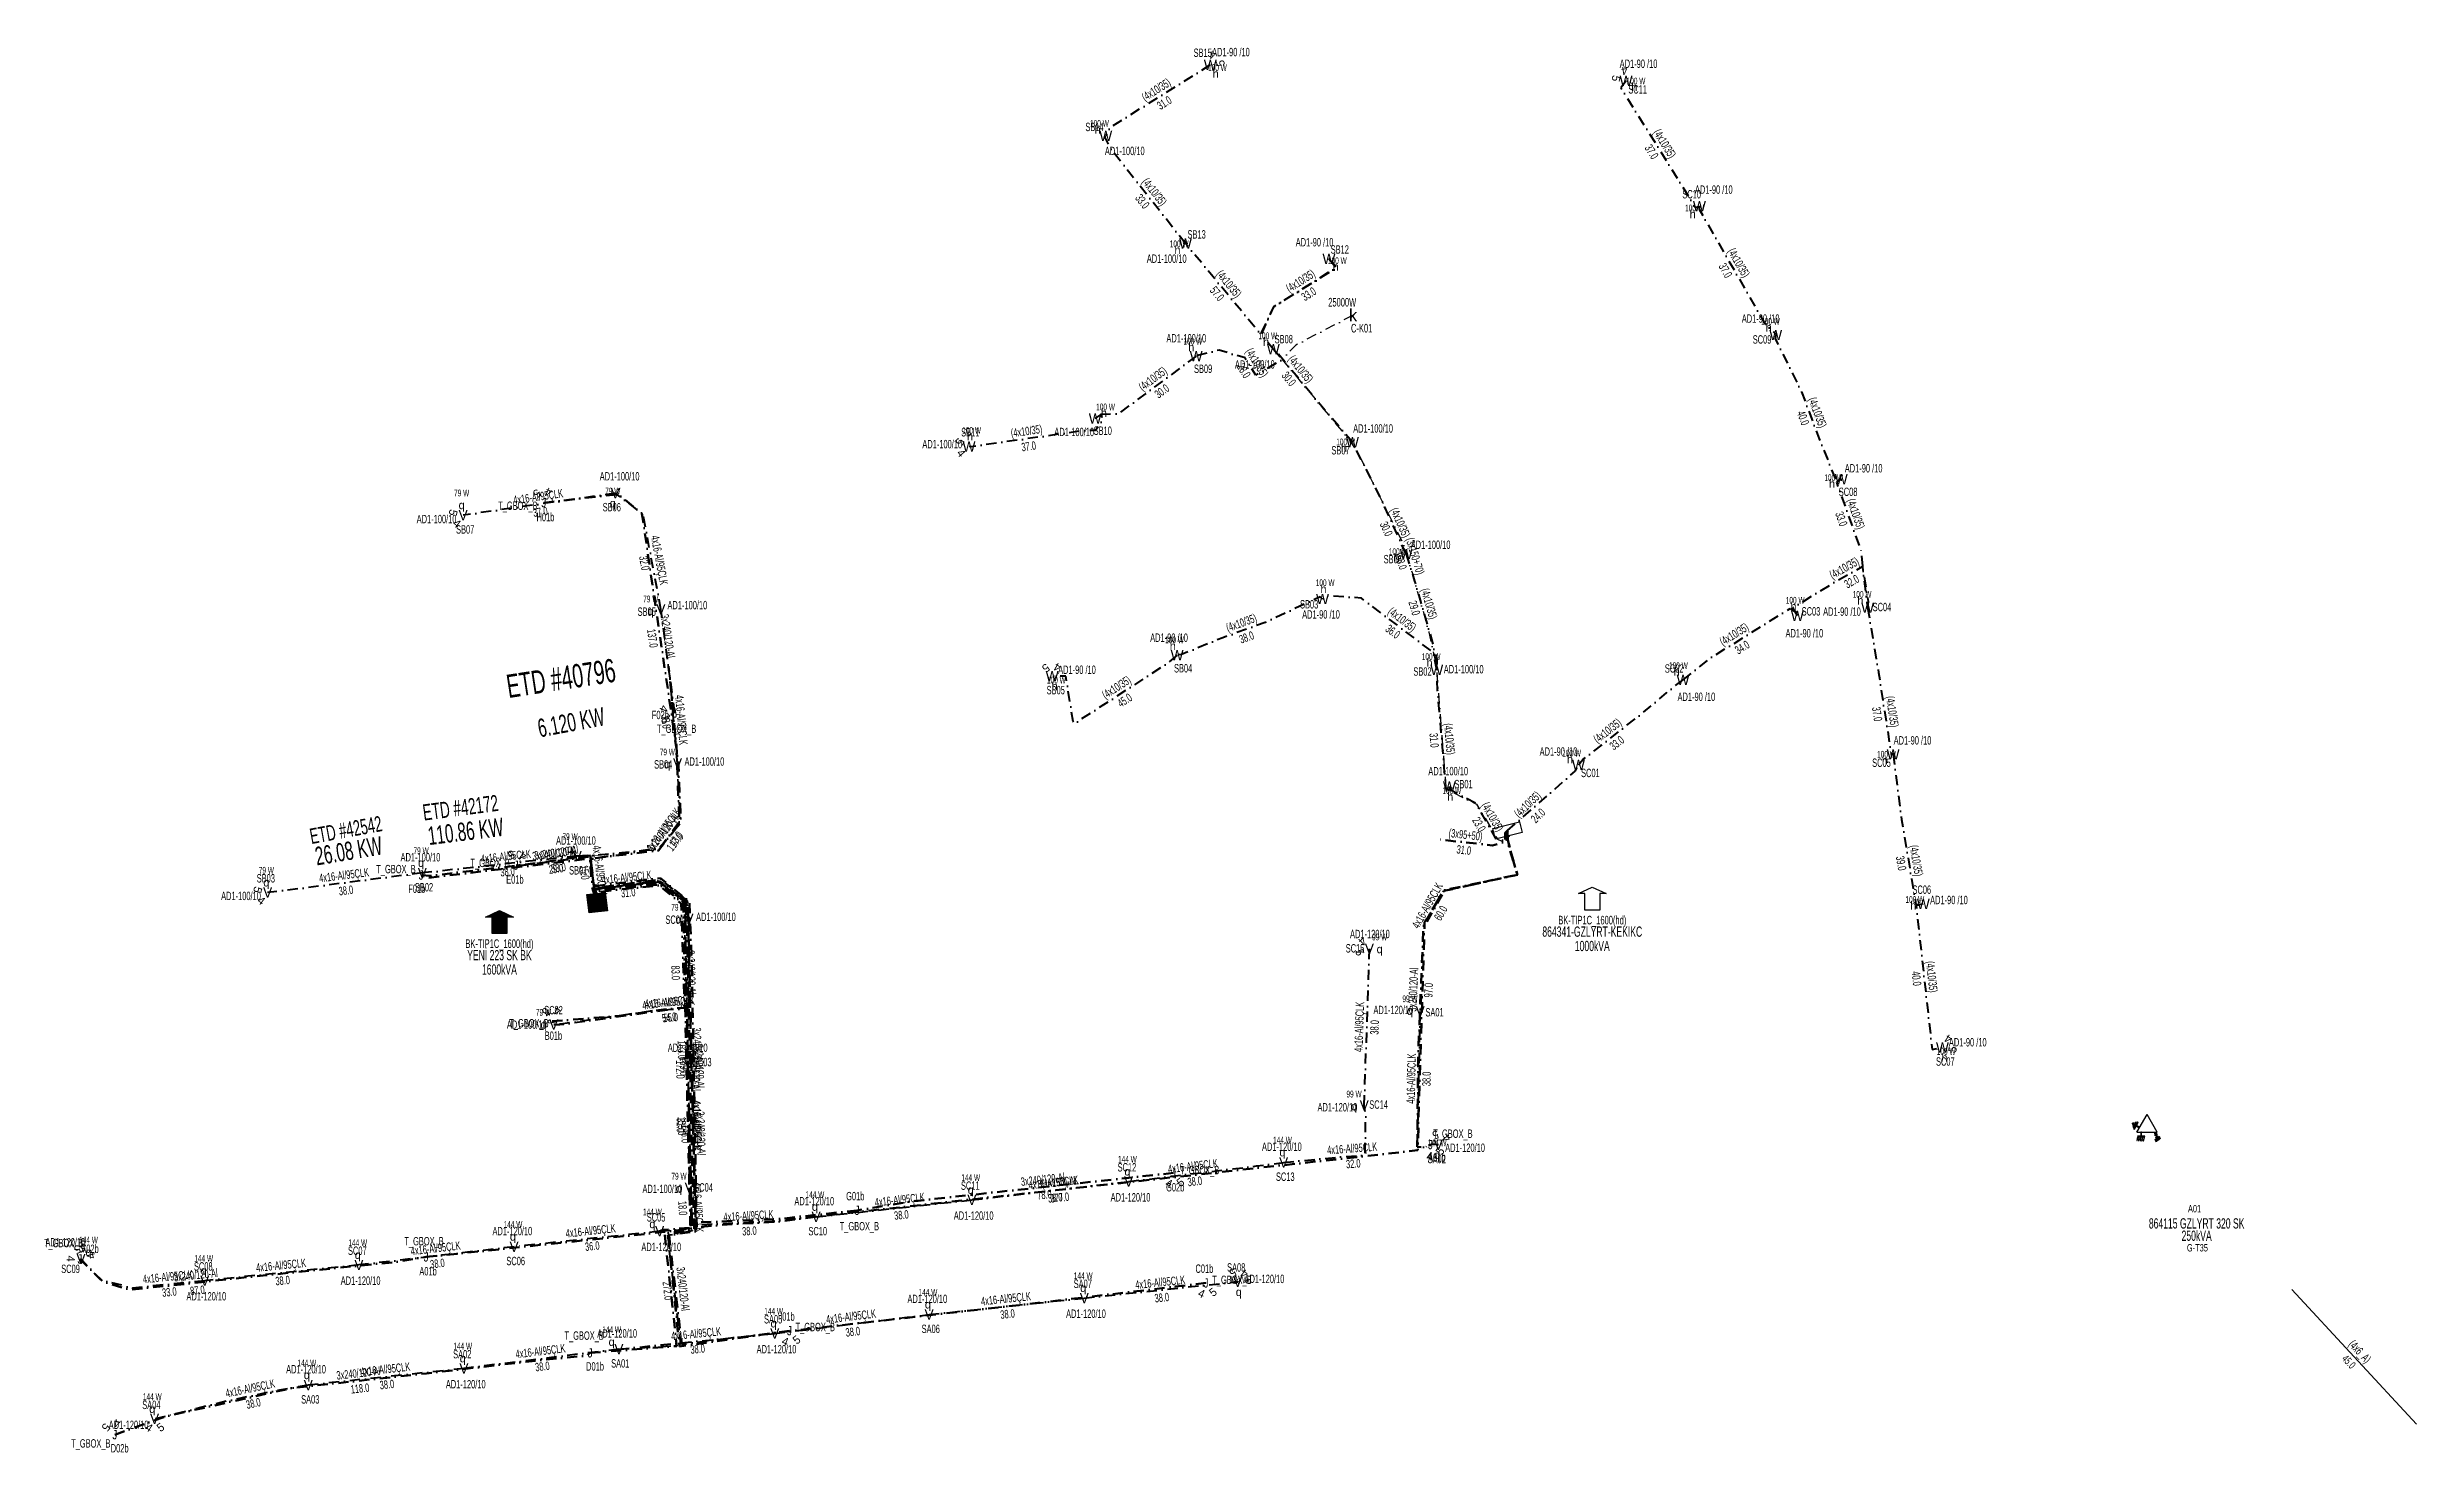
# Model space of a CAD drawing. Header units: millimetres. Extents: x 572025 to 573602, y 4087957 to 4089432.
# Drawn here: x 572557 to 573135, y 4088610 to 4088952 of the extents above; entities that cross this region are included whole.
import ezdxf
from ezdxf.enums import TextEntityAlignment as Align

# ---------------------------------------------------------------- set-up
doc = ezdxf.new("R2010")
doc.units = ezdxf.units.MM
doc.linetypes.add('DASHDOT', pattern=[5, 2.5, -1.25, 0, -1.25])
for name, color, linetype, lineweight in [('DIREK_AYD_MEVCUT', 190, 'Continuous', 25), ('DIREK_AYD_YENI', 152, 'Continuous', 25), ('DIREK_BOX_YENI', 5, 'Continuous', 25), ('HAT_ABONE_HAVAI_MEVCUT', 56, 'Continuous', 30), ('HAT_ABONE_YERALTI_MEVCUT', 56, 'DASHDOT', 30), ('HAT_AG_YERALTI_MEVCUT', 126, 'DASHDOT', 50), ('HAT_AYD_YERALTI_MEVCUT', 150, 'DASHDOT', 40), ('HAT_AYD_YERALTI_YENI', 4, 'DASHDOT', 40), ('HAT_BOX_YERALTI_YENI', 5, 'DASHDOT', 50), ('HAT_OG_YERALTI_YENI', 1, 'DASHDOT', 70), ('KOFRE_ABONE_MEVCUT', 6, 'Continuous', 25), ('KULLANICI', 1, 'Continuous', 25), ('TRAFO_MEVCUT', 5, 'Continuous', 30), ('TRAFO_TADILAT_BYSK', 5, 'Continuous', 30), ('TRAFO_YENI', 5, 'Continuous', 30)]:
    doc.layers.add(name, color=color, linetype=linetype, lineweight=lineweight)
doc.layers.add('LAMBA_GUCU', color=4, linetype='Continuous')
doc.styles.add('Direk', font='B_CAD')
doc.styles.get("Standard").update_dxf_attribs({"font": 'Arial'})

msp = doc.modelspace()

# ---------------------------------------------------------------- texts
at = {"layer": 'DIREK_AYD_MEVCUT', "linetype": 'ByBlock', "width": 0.53}
for s, p in [('SB15', (572838.641689, 4088951.002046)), ('AD1-90 /10', (572845.52091, 4088951.170228)), ('AD1-90 /10', (572944.877931, 4088948.329452)), ('SC11', (572944.656272, 4088942.079607)), ('SB14', (572812.27627, 4088932.940527)), ('AD1-100/10', (572819.643302, 4088927.094883)), ('SC10', (572957.822603, 4088916.547423)), ('AD1-90 /10', (572963.214351, 4088917.675048)), ('SB13', (572837.159139, 4088906.760463)), ('AD1-90 /10', (572865.908836, 4088904.853704)), ('SB12', (572872.056823, 4088903.085816)), ('AD1-100/10', (572829.864838, 4088900.854357)), ('AD1-90 /10', (572974.636946, 4088886.260877)), ('AD1-100/10', (572834.643746, 4088881.460827)), ('SB08', (572858.392412, 4088881.248323)), ('SC09', (572974.985506, 4088881.17068)), ('SB09', (572838.743404, 4088874.033828)), ('AD1-100/10', (572851.349419, 4088875.085099)), ('AD1-100/10', (572775.153612, 4088855.668991)), ('SB11', (572781.996172, 4088858.57214)), ('AD1-100/10', (572807.317102, 4088858.638191)), ('SB10', (572814.282792, 4088858.943794)), ('AD1-100/10', (572880.171971, 4088859.490495)), ('SB07', (572872.231366, 4088854.181742)), ('AD1-90 /10', (572999.742759, 4088849.799711)), ('SC08', (572995.95835, 4088844.056131)), ('SB06', (572884.961981, 4088827.659465)), ('AD1-100/10', (572894.188672, 4088831.163262)), ('SB03', (572864.582453, 4088816.666005)), ('SC03', (572986.907804, 4088814.944472)), ('AD1-90 /10', (572994.465476, 4088814.882741)), ('SC04', (573004.214581, 4088815.994676)), ('AD1-90 /10', (572867.480691, 4088814.190897)), ('AD1-90 /10', (572985.300216, 4088809.612379)), ('AD1-90 /10', (572830.437276, 4088808.528266)), ('AD1-90 /10', (572808.000892, 4088800.720886)), ('SB04', (572833.869561, 4088801.084615)), ('SB02', (572892.213273, 4088800.287053)), ('AD1-100/10', (572902.256587, 4088800.85176)), ('SC02', (572953.556704, 4088801.023604)), ('SB05', (572802.818908, 4088795.754931)), ('AD1-90 /10', (572958.978258, 4088794.133352)), ('AD1-90 /10', (572925.355424, 4088780.797022)), ('AD1-90 /10', (573011.651142, 4088783.513951)), ('AD1-100/10', (572898.482071, 4088776.016722)), ('SC01', (572933.146605, 4088775.582203)), ('SC05', (573004.088918, 4088778.067534)), ('SB01', (572902.223627, 4088772.853738)), ('SC06', (573013.919618, 4088747.145454)), ('AD1-90 /10', (573020.539179, 4088744.632674)), ('SC07', (573019.651021, 4088705.289332)), ('AD1-90 /10', (573025.119645, 4088709.983446))]:
    msp.add_text(s, height=2.05, dxfattribs=at).set_placement(p, align=Align.MIDDLE_CENTER)
at = {"layer": 'DIREK_AYD_MEVCUT', "linetype": 'ByBlock', "style": 'Direk'}
for p in [(572840.495, 4088948.033), (572941.827, 4088944.14), (572815.018, 4088930.765), (572959.721, 4088913.607), (572834.439, 4088904.558), (572869.415, 4088900.79), (572855.868, 4088878.824), (572978.312, 4088882.259), (572837.052, 4088877.098), (572812.441, 4088861.92), (572781.685, 4088855.086), (572875.141, 4088856.127), (572994.292, 4088847.134), (572888.234, 4088828.902), (572867.84, 4088817.946), (573000.718, 4088815.84), (572983.583, 4088813.851), (572832.404, 4088804.263), (572801.937, 4088799.142), (572895.69, 4088800.69), (572955.721, 4088798.273), (573006.929, 4088780.113), (572930.238, 4088777.529), (572898.769, 4088772.292), (573014.289, 4088743.665), (573018.948, 4088708.718)]:
    msp.add_text('W', height=2.5, dxfattribs=at).set_placement(p, align=Align.MIDDLE_CENTER)
at = {"layer": 'DIREK_AYD_MEVCUT', "color": 32, "style": 'Direk'}
for s, rotation, p in [('4', 166.972865, (572841.058531, 4088950.468659)), ('5', 99.472866, (572842.960909, 4088948.444451)), ('5', 256.436353, (572939.396725, 4088944.726313)), ('4', 188.936354, (572941.438657, 4088946.609654)), ('5', 242.399304, (572779.469505, 4088856.244267)), ('4', 309.899304, (572779.767068, 4088853.482399)), ('5', 217.094346, (572800.429177, 4088801.136109)), ('4', 149.594347, (572803.202297, 4088801.298159)), ('4', 146.587437, (573020.324659, 4088710.804818)), ('5', 439.087438, (573021.402793, 4088708.244723))]:
    msp.add_text(s, height=2, rotation=rotation, dxfattribs=at).set_placement(p, align=Align.MIDDLE_CENTER)
at = {"layer": 'DIREK_AYD_MEVCUT', "color": 40, "linetype": 'ByBlock', "style": 'Direk'}
for p in [(572841.818794, 4088945.912253), (572943.847909, 4088942.668291), (572813.059622, 4088932.318948), (572958.092288, 4088911.710346), (572832.496044, 4088902.984812), (572871.048143, 4088898.89716), (572976.621022, 4088884.100357), (572835.843854, 4088879.286694), (572854.100233, 4088880.591767), (572814.546209, 4088863.268367), (572781.907266, 4088857.5761), (572873.06269, 4088854.73753), (572992.046185, 4088846.035677), (572885.896844, 4088828.014475), (572868.078126, 4088820.434633), (572982.644274, 4088816.168066), (572998.950233, 4088817.607767), (572831.357171, 4088806.533275), (572893.922233, 4088802.457767), (572954.175074, 4088800.237717), (572802.566935, 4088796.722665), (572928.160425, 4088778.919569), (573004.90037, 4088778.651953), (572898.961015, 4088769.799385), (573011.818435, 4088743.282499), (573019.450158, 4088706.268952)]:
    msp.add_text('h', height=2, dxfattribs=at).set_placement(p, align=Align.MIDDLE_CENTER)
at = {"layer": 'DIREK_AYD_YENI', "width": 0.53}
for s, p in [('AD1-100/10', (572696.518258, 4088847.842323)), ('SB06', (572694.606432, 4088840.325058)), ('AD1-100/10', (572651.901911, 4088837.422757)), ('SB07', (572658.873159, 4088834.893582)), ('SB05', (572703.128095, 4088814.864176)), ('AD1-100/10', (572713.032559, 4088816.45141)), ('SB04', (572707.149724, 4088777.664794)), ('AD1-100/10', (572717.187609, 4088778.362707)), ('AD1-100/10', (572685.872094, 4088759.119301)), ('AD1-100/10', (572647.971185, 4088755.043142)), ('SB01', (572686.430208, 4088751.861634)), ('AD1-100/10', (572604.229732, 4088745.627223)), ('SB03', (572610.284775, 4088749.91995)), ('SB02', (572648.833599, 4088747.734158)), ('SC01', (572709.954383, 4088739.839897)), ('AD1-100/10', (572719.99244, 4088740.535919)), ('AD1-120/10', (572879.397761, 4088736.34762)), ('SC15', (572875.781466, 4088732.863689)), ('SC02', (572680.400025, 4088717.806118)), ('AD1-120/10', (572885.107078, 4088717.85042)), ('SA01', (572895.156017, 4088717.287328)), ('AD1-100/10', (572673.892658, 4088714.285982)), ('AD1-100/10', (572713.110042, 4088708.64573)), ('SC03', (572716.662255, 4088705.159558)), ('AD1-120/10', (572871.476824, 4088694.148775)), ('SC14', (572881.518611, 4088694.802301)), ('AD1-120/10', (572857.933635, 4088684.532978)), ('AD1-120/10', (572902.592761, 4088684.28719)), ('SC12', (572820.173673, 4088679.525813)), ('SC13', (572858.768777, 4088677.231758)), ('SA02', (572895.693301, 4088681.538486)), ('AD1-100/10', (572706.930996, 4088674.272728)), ('SC04', (572716.992533, 4088674.623446)), ('AD1-120/10', (572743.967455, 4088671.271489)), ('SC11', (572781.988937, 4088675.057458)), ('AD1-120/10', (572821.045684, 4088672.214126)), ('SC05', (572705.412771, 4088667.326701)), ('AD1-120/10', (572782.813292, 4088667.759344)), ('AD1-120/10', (572561.415544, 4088661.268113)), ('SC07', (572632.586217, 4088659.206208)), ('AD1-120/10', (572670.373796, 4088663.98829)), ('AD1-120/10', (572706.672511, 4088660.13352)), ('SC10', (572744.811308, 4088663.967776)), ('SC09', (572562.683196, 4088654.789764)), ('SC08', (572595.038613, 4088655.379932)), ('SC06', (572671.189204, 4088656.692766)), ('SA08', (572846.808625, 4088655.127106)), ('AD1-120/10', (572595.777869, 4088648.107005)), ('AD1-120/10', (572633.385887, 4088651.915274)), ('AD1-120/10', (572771.519218, 4088647.473479)), ('SA07', (572809.412565, 4088651.144932)), ('AD1-120/10', (572853.69465, 4088652.340587)), ('SA05', (572733.942963, 4088642.511412)), ('AD1-120/10', (572810.186912, 4088643.86147)), ('AD1-120/10', (572695.917863, 4088639.058668)), ('SA06', (572772.354577, 4088640.172196)), ('AD1-120/10', (572620.089169, 4088630.33922)), ('SA02', (572658.162166, 4088633.997467)), ('SA01', (572696.676627, 4088631.755512)), ('AD1-120/10', (572734.754559, 4088635.216996)), ('AD1-120/10', (572659.009995, 4088626.69262)), ('SA04', (572582.38126, 4088621.655456)), ('SA03', (572621.114876, 4088622.986335)), ('AD1-120/10', (572576.835162, 4088616.793746))]:
    msp.add_text(s, height=2.05, dxfattribs=at).set_placement(p, align=Align.MIDDLE_CENTER)
at = {"layer": 'DIREK_AYD_YENI', "style": 'Direk'}
for p in [(572695.469106, 4088843.717077), (572658.372697, 4088838.357617), (572706.584, 4088815.418), (572710.641295, 4088777.907556), (572648.423467, 4088751.210046), (572686.216813, 4088755.355122), (572610.72343, 4088746.447547), (572713.446, 4088740.082), (572879.27958, 4088732.748815), (572891.661499, 4088717.483143), (572680.46212, 4088714.306669), (572713.162754, 4088705.100488), (572878.026, 4088694.575), (572896.083097, 4088685.016713), (572820.588155, 4088676.050441), (572858.371027, 4088680.709084), (572713.494657, 4088674.50152), (572782.38178, 4088671.579575), (572744.409599, 4088667.444646), (572670.800436, 4088660.171108), (572706.272393, 4088663.933907), (572565.239146, 4088657.180814), (572632.967809, 4088655.727072), (572595.392547, 4088651.897874), (572809.782585, 4088647.664546), (572847.179232, 4088651.646783), (572771.956729, 4088643.649511), (572734.329994, 4088639.032877), (572658.565681, 4088630.520805), (572696.346954, 4088635.239951), (572620.631318, 4088626.45277), (572583.163076, 4088618.243893)]:
    msp.add_text('V', height=2.5, dxfattribs=at).set_placement(p, align=Align.MIDDLE_CENTER)
at = {"layer": 'DIREK_AYD_YENI', "color": 32, "style": 'Direk'}
for s, rotation, p in [('5', 255.720861, (572655.949933, 4088838.974232)), ('4', 323.22086, (572656.875867, 4088836.355243)), ('5', 254.699817, (572608.312039, 4088747.107237)), ('4', 322.199817, (572609.191156, 4088744.472164)), ('4', 223.119155, (572877.570786, 4088734.57365)), ('5', 290.619155, (572876.939726, 4088731.868429)), ('5', 196.10568, (572895.389572, 4088687.418592)), ('4', 128.60568, (572898.036744, 4088686.576605)), ('5', 200.590849, (572564.359916, 4088659.521104)), ('4', 268.090849, (572562.740534, 4088657.264101)), ('5', 208.57832, (572845.983333, 4088653.842193)), ('4', 141.078321, (572848.749876, 4088653.591797)), ('4', 327.90741, (572581.834854, 4088616.125916)), ('5', 395.407409, (572584.611543, 4088616.20626))]:
    msp.add_text(s, height=2, rotation=rotation, dxfattribs=at).set_placement(p, align=Align.MIDDLE_CENTER)
at = {"layer": 'DIREK_AYD_YENI', "color": 4, "style": 'Direk'}
for p in [(572658.015223, 4088840.831927), (572694.852911, 4088841.294207), (572704.115496, 4088815.022411), (572708.147316, 4088777.734155), (572648.130515, 4088753.692822), (572684.449046, 4088757.122889), (572610.410105, 4088748.927834), (572710.951988, 4088739.909069), (572881.778234, 4088732.666763), (572889.165414, 4088717.623011), (572677.962133, 4088714.298797), (572713.199921, 4088702.600765), (572875.531278, 4088694.412642), (572858.08692, 4088683.192888), (572895.804671, 4088682.532265), (572820.292096, 4088678.532849), (572710.996175, 4088674.414429), (572782.101178, 4088674.063777), (572704.504626, 4088665.701674), (572744.122664, 4088669.928125), (572670.522744, 4088662.655637), (572567.064824, 4088658.888707), (572595.139737, 4088654.385058), (572632.695243, 4088658.212169), (572809.518285, 4088650.150536), (572847.443952, 4088649.160838), (572771.672551, 4088646.133307), (572694.579187, 4088637.007718), (572734.053543, 4088641.517545), (572658.277456, 4088633.004135), (572620.285919, 4088628.928795), (572582.604636, 4088620.680723)]:
    msp.add_text('q', height=2, dxfattribs=at).set_placement(p, align=Align.MIDDLE_CENTER)
at = {"layer": 'DIREK_BOX_YENI', "color": 32, "style": 'Direk'}
for s, rotation, p in [('5', 216.53588, (572676.374087, 4088843.640756)), ('4', 156.53588, (572679.155889, 4088843.959467)), ('4', 247.384753, (572707.331298, 4088791.229715)), ('5', 307.384753, (572707.691187, 4088788.45294)), ('5', 565.007316, (572670.113345, 4088755.656511)), ('4', 505.007316, (572672.902721, 4088755.412831)), ('5', 214.646025, (572678.51137, 4088717.383434)), ('4', 154.646025, (572681.30217, 4088717.610233)), ('4', 356.044442, (572893.977671, 4088682.244736)), ('5', 416.044442, (572896.493341, 4088683.474127)), ('4', 336.194858, (572830.428619, 4088675.588405)), ('5', 396.194858, (572833.212269, 4088675.890553)), ('5', 525.545658, (572565.676842, 4088659.889121)), ('4', 465.545658, (572567.675507, 4088657.928167)), ('4', 336.791712, (572838.36059, 4088648.783581)), ('5', 396.791712, (572841.140942, 4088649.11471)), ('4', 338.184891, (572736.876615, 4088637.106288)), ('5', 398.184891, (572739.648094, 4088637.504918)), ('5', 229.831185, (572571.329055, 4088616.182765)), ('4', 169.831185, (572573.963005, 4088617.132665))]:
    msp.add_text(s, height=2, rotation=rotation, dxfattribs=at).set_placement(p, align=Align.MIDDLE_CENTER)
at = {"layer": 'DIREK_BOX_YENI', "width": 0.53}
for s, p in [('T_GBOX_B', (572671.718631, 4088840.666646)), ('H01b', (572678.439389, 4088837.913747)), ('F02b', (572706.445031, 4088789.703139)), ('T_GBOX_B', (572710.409369, 4088786.346338)), ('T_GBOX_B', (572642.01125, 4088752.152736)), ('T_GBOX_B', (572664.94965, 4088753.673505)), ('F01b', (572647.077964, 4088747.378223)), ('E01b', (572670.9924, 4088749.63228)), ('T_GBOX_B', (572674.41569, 4088714.617726)), ('B01b', (572680.386682, 4088711.59143)), ('T_GBOX_B', (572899.642189, 4088687.711885)), ('A01b', (572895.707561, 4088681.893478)), ('T_GBOX_B', (572837.887235, 4088678.837106)), ('G01b', (572753.957747, 4088672.501939)), ('G02b', (572831.936461, 4088674.670628)), ('T_GBOX_B', (572754.957877, 4088665.179833)), ('T_GBOX_B', (572561.010928, 4088661.069911)), ('A02b', (572567.429131, 4088659.67608)), ('T_GBOX_B', (572648.845757, 4088661.521852)), ('A01b', (572649.825985, 4088654.204501)), ('C01b', (572839.050089, 4088654.832439)), ('T_GBOX_B', (572845.781588, 4088652.1094)), ('I01b', (572737.418843, 4088643.170122)), ('T_GBOX_B', (572687.868171, 4088638.529099)), ('T_GBOX_B', (572744.205517, 4088640.610252)), ('D01b', (572690.524886, 4088631.0236)), ('T_GBOX_B', (572567.625513, 4088612.269389)), ('D02b', (572574.656042, 4088611.084211))]:
    msp.add_text(s, height=2.05, dxfattribs=at).set_placement(p, align=Align.MIDDLE_CENTER)
at = {"layer": 'DIREK_BOX_YENI', "style": 'Direk', "width": 0.8}
for p in [(572678.041, 4088841.391), (572671.297, 4088753.119), (572648.15, 4088750.71), (572894.170822, 4088685.038066), (572831.558776, 4088678.15019), (572754.431415, 4088669.034139), (572564.977939, 4088657.177749), (572649.361278, 4088657.673514), (572839.464, 4088651.357), (572737.917131, 4088639.705774), (572689.357, 4088634.323), (572573.468667, 4088614.376648)]:
    msp.add_text('J', height=2.25, dxfattribs=at).set_placement(p, align=Align.MIDDLE_CENTER)
for rotation, p in [(9.819301, (572709.916, 4088790.153)), (281.481991, (572680.103183, 4088715.07993))]:
    msp.add_text('J', height=2.25, rotation=rotation, dxfattribs=at).set_placement(p, align=Align.MIDDLE_CENTER)
at = {"layer": 'HAT_ABONE_HAVAI_MEVCUT', "lineweight": 30, "width": 0.53}
msp.add_text('(4x6_A)', height=2.05, rotation=312.83752, dxfattribs=at).set_placement((573119.950792, 4088633.951433), align=Align.CENTER)
msp.add_text('45.0', height=1.9, rotation=312.83752, dxfattribs=at).set_placement((573118.704208, 4088632.795567), align=Align.TOP_CENTER)
at = {"layer": 'HAT_ABONE_YERALTI_MEVCUT', "lineweight": 30, "width": 0.53}
msp.add_text('158.0', height=1.9, rotation=286.966148, dxfattribs=at).set_placement((572887.814398, 4088827.594272), align=Align.TOP_CENTER)
msp.add_text('(3x150+70)', height=2.05, rotation=286.966148, dxfattribs=at).set_placement((572889.440409, 4088828.090343), align=Align.CENTER)
at = {"layer": 'HAT_AG_YERALTI_MEVCUT', "lineweight": 30, "width": 0.53}
msp.add_text('(3x95+50)', height=2.05, rotation=353.703123, dxfattribs=at).set_placement((572902.599728, 4088759.517872), align=Align.CENTER)
msp.add_text('31.0', height=2.05, rotation=353.703123, dxfattribs=at).set_placement((572902.413272, 4088757.828128), align=Align.TOP_CENTER)
at = {"layer": 'HAT_AYD_YERALTI_MEVCUT', "lineweight": 30, "width": 0.53}
for rotation, p in [(391.972864, (572827.83512, 4088941.132569)), (301.893245, (572950.382618, 4088928.331452)), (308.316151, (572826.086563, 4088916.498859)), (299.959887, (572968.423897, 4088899.338568)), (309.677185, (572844.251478, 4088894.060558)), (392.288867, (572863.029745, 4088894.554008)), (396.500176, (572827.07185, 4088870.770435)), (301.809389, (572851.003759, 4088874.997144)), (309.572592, (572861.742605, 4088873.311181)), (290.704224, (572987.551696, 4088863.018435)), (368.121046, (572795.839022, 4088857.850268)), (294.386322, (572885.882429, 4088836.147975)), (289.629386, (572996.893794, 4088838.362829)), (29.197486, (572995.490741, 4088824.599276)), (286.336043, (572892.857994, 4088816.519095)), (379.840698, (572848.410874, 4088811.189867)), (322.844742, (572886.635932, 4088812.185486)), (31.865978, (572968.694349, 4088808.484444)), (392.866422, (572818.155837, 4088795.571622)), (278.748459, (573005.739694, 4088790.347651)), (274.860412, (572897.780504, 4088783.76016)), (37.907483, (572937.913828, 4088785.041263)), (43.461694, (572918.510924, 4088767.165135)), (299.714773, (572908.384349, 4088764.388631)), (279.598903, (573011.57762, 4088754.045874)), (276.357115, (573015.339671, 4088725.806921))]:
    msp.add_text('(4x10/35)', height=2.05, rotation=rotation, dxfattribs=at).set_placement(p, align=Align.CENTER)
for s, rotation, p in [('31.0', 391.972864, (572828.7353, 4088939.69046)), ('37.0', 301.893245, (572948.93926, 4088927.433277)), ('33.0', 308.316151, (572824.75274, 4088915.444859)), ('37.0', 299.959887, (572966.951059, 4088898.489599)), ('57.0', 309.677185, (572842.943067, 4088892.975173)), ('33.0', 392.288867, (572863.937865, 4088893.116886)), ('28.0', 301.809389, (572849.559088, 4088874.101083)), ('30.0', 396.500176, (572828.083053, 4088869.403881)), ('30.0', 309.572592, (572860.432214, 4088872.228187)), ('40.0', 290.704224, (572985.961485, 4088862.417411)), ('37.0', 368.121046, (572796.079173, 4088856.167316)), ('33.0', 289.629386, (572995.292589, 4088837.79174)), ('30.0', 294.386322, (572884.334099, 4088835.446067)), ('32.0', 29.197486, (572996.320038, 4088823.115272)), ('29.0', 286.336043, (572891.226625, 4088816.040935)), ('38.0', 379.840698, (572848.987865, 4088809.590779)), ('36.0', 322.844742, (572885.609171, 4088810.830583)), ('34.0', 31.865978, (572969.591837, 4088807.040659)), ('45.0', 392.866422, (572819.078397, 4088794.143728)), ('37.0', 278.748459, (573004.059473, 4088790.089087)), ('31.0', 274.860412, (572896.086617, 4088783.616122)), ('33.0', 37.907483, (572938.958288, 4088783.699956)), ('23.0', 299.714773, (572906.907893, 4088763.54597)), ('24.0', 43.461694, (572919.680302, 4088765.931216)), ('39.0', 279.598903, (573009.901421, 4088753.7624)), ('40.0', 276.357115, (573013.650124, 4088725.618688))]:
    msp.add_text(s, height=2.05, rotation=rotation, dxfattribs=at).set_placement(p, align=Align.TOP_CENTER)
at = {"layer": 'HAT_AYD_YERALTI_YENI', "lineweight": 30, "width": 0.53}
for rotation, p in [(368.220859, (572676.799361, 4088841.878613)), (280.638075, (572705.234899, 4088827.204896)), (275.047132, (572710.568777, 4088788.390475)), (53.942754, (572708.055113, 4088761.148475)), (367.199816, (572629.466918, 4088749.672094)), (366.091601, (572668.896033, 4088754.249723)), (277.624193, (572690.70372, 4088751.726803)), (5.895517, (572698.325291, 4088749.137117)), (420.46829, (572894.281607, 4088742.781584)), (7.696052, (572708.248398, 4088718.735674)), (363.742988, (572708.801078, 4088718.742571)), (88.119154, (572877.803248, 4088713.689806)), (88.813897, (572890.472272, 4088701.107638)), (270.621456, (572714.178655, 4088689.810223)), (271.461641, (572714.450877, 4088689.626637)), (4.184916, (572875.138724, 4088683.117552)), (6.486267, (572802.38522, 4088674.813553)), (6.978278, (572836.372709, 4088678.810972)), (273.37129, (572714.627531, 4088669.724576)), (6.263721, (572764.89919, 4088670.625612)), (366.138699, (572689.560323, 4088663.04368)), (3.445086, (572727.979809, 4088666.737472)), (366.699587, (572651.784958, 4088658.793285)), (365.789009, (572586.488364, 4088651.849502)), (365.818778, (572614.094003, 4088654.658093)), (6.058988, (572790.779937, 4088646.50228)), (6.07832, (572828.390904, 4088650.500886)), (6.994977, (572753.039846, 4088642.184867)), (5.702562, (572715.254014, 4088637.982207)), (366.120938, (572639.507866, 4088629.331942)), (367.119769, (572677.350965, 4088633.723824)), (371.813145, (572606.681021, 4088624.683935))]:
    msp.add_text('4x16-Al/95ÇLK', height=2.05, rotation=rotation, dxfattribs=at).set_placement(p, align=Align.CENTER)
for s, rotation, p in [('37.0', 368.220859, (572677.042442, 4088840.196081)), ('32.0', 280.638075, (572703.564117, 4088826.891068)), ('38.0', 275.047132, (572708.875369, 4088788.240917)), ('43.0', 53.942754, (572709.429442, 4088760.147867)), ('38.0', 366.091601, (572669.076434, 4088752.559322)), ('15.0', 277.624193, (572689.018749, 4088751.501256)), ('38.0', 367.199816, (572629.679979, 4088747.985498)), ('31.0', 5.895517, (572698.499906, 4088747.446109)), ('60.0', 420.46829, (572895.760748, 4088741.943645)), ('54.0', 7.696052, (572708.476058, 4088717.050987)), ('55.0', 363.742988, (572708.912055, 4088717.046197)), ('38.0', 88.119154, (572879.502332, 4088713.63401)), ('38.0', 88.813897, (572892.171908, 4088701.072448)), ('31.0', 270.621456, (572712.478755, 4088689.791785)), ('155.0', 271.461641, (572712.75143, 4088689.583274)), ('38.0', 6.978278, (572836.579248, 4088677.123565)), ('32.0', 4.184916, (572875.262782, 4088681.422085)), ('38.0', 6.486267, (572802.577261, 4088673.124435)), ('18.0', 273.37129, (572712.930473, 4088669.624605)), ('38.0', 6.263721, (572765.084669, 4088668.935761)), ('36.0', 366.138699, (572689.742113, 4088661.353428)), ('38.0', 3.445086, (572728.081965, 4088665.040544)), ('38.0', 366.699587, (572651.983286, 4088657.104894)), ('33.0', 365.789009, (572586.659835, 4088650.158172)), ('38.0', 365.818778, (572614.266353, 4088652.966852)), ('38.0', 6.07832, (572828.570913, 4088648.810443)), ('38.0', 6.058988, (572790.959376, 4088644.811777)), ('38.0', 6.994977, (572753.246876, 4088640.497521)), ('38.0', 367.119769, (572677.56167, 4088632.036932)), ('38.0', 5.702562, (572715.422934, 4088636.29062)), ('38.0', 366.120938, (572639.689133, 4088627.641633)), ('38.0', 371.813145, (572607.029046, 4088623.01994))]:
    msp.add_text(s, height=2.05, rotation=rotation, dxfattribs=at).set_placement(p, align=Align.TOP_CENTER)
at = {"layer": 'HAT_BOX_YERALTI_YENI', "lineweight": 30, "width": 0.53}
for s, rotation, p in [('137.0', 278.366378, (572705.55081, 4088808.523175)), ('117.0', 411.850336, (572709.195061, 4088759.387411)), ('29.0', 7.185625, (572680.901958, 4088753.237041)), ('53.0', 7.973983, (572681.48209, 4088753.516675)), ('83.0', 271.74195, (572711.215913, 4088726.935009)), ('97.0', 447.628358, (572892.658221, 4088722.686188)), ('163.0', 271.294385, (572712.734412, 4088708.156905)), ('172.0', 271.384064, (572712.348619, 4088703.398088)), ('169.0', 271.481309, (572713.283696, 4088704.140282)), ('146.0', 271.517932, (572713.608659, 4088687.727853)), ('78.0', 366.194858, (572799.930212, 4088673.862108)), ('87.0', 6.115504, (572593.490713, 4088650.574181)), ('272.0', 276.628494, (572709.27295, 4088649.593053)), ('118.0', 6.215636, (572633.120258, 4088626.677789))]:
    msp.add_text(s, height=2.05, rotation=rotation, dxfattribs=at).set_placement(p, align=Align.TOP_CENTER)
for rotation, p in [(278.366378, (572707.232718, 4088808.77053)), (411.850336, (572707.858181, 4088760.437531)), (7.973983, (572681.24626, 4088755.200238)), (7.185625, (572680.689314, 4088754.923689)), (271.74195, (572712.915127, 4088726.986686)), (447.628358, (572890.959677, 4088722.756536)), (271.294385, (572714.433978, 4088708.195307)), (271.384064, (572714.048123, 4088703.43915)), (271.481309, (572714.983127, 4088704.184228)), (271.517932, (572715.308062, 4088687.772885)), (366.194858, (572799.746765, 4088675.552181)), (6.115504, (572593.309607, 4088652.264507)), (276.628494, (572710.961586, 4088649.789286)), (6.215636, (572632.936198, 4088628.367796))]:
    msp.add_text('3x240/120-Al', height=2.05, rotation=rotation, dxfattribs=at).set_placement(p, align=Align.CENTER)
at = {"layer": 'HAT_OG_YERALTI_YENI', "lineweight": 30, "width": 0.53}
msp.add_text('3(1x150)-AL', height=2.05, rotation=6.270749, dxfattribs=at).set_placement((572803.522165, 4088674.875406), align=Align.CENTER)
msp.add_text('377.0', height=2.05, rotation=6.270749, dxfattribs=at).set_placement((572803.70785, 4088673.185577), align=Align.TOP_CENTER)
at = {"layer": 'KOFRE_ABONE_MEVCUT', "width": 0.6}
for s, p in [('25000W', (572872.646884, 4088890.23696)), ('C-K01', (572877.39007, 4088883.916777))]:
    msp.add_text(s, height=2.1, dxfattribs=at).set_placement(p, align=Align.MIDDLE_CENTER)
at = {"layer": 'KOFRE_ABONE_MEVCUT', "style": 'Direk'}
msp.add_text('k', height=3, dxfattribs=at).set_placement((572875.299851, 4088887.068875), align=Align.MIDDLE_CENTER)
at = {"layer": 'KULLANICI', "width": 0.6}
for s, height, rotation, p in [('ETD #40796', 5.681868, 8.746202, (572682.669699, 4088795.837891)), ('ETD #40796', 5.681868, 8.746202, (572682.669699, 4088795.837891)), ('6.120 KW', 4.461616, 10.57357, (572685.107156, 4088785.723912)), ('6.120 KW', 4.461616, 10.57357, (572685.107156, 4088785.723912)), ('ETD #42172', 3.9322, 7.4959, (572657.989314, 4088765.170576)), ('ETD #42172', 3.9322, 7.4959, (572657.989314, 4088765.170576)), ('ETD #42542', 3.7746, 10.425716, (572630.1318, 4088759.847545)), ('ETD #42542', 3.7746, 10.425716, (572630.1318, 4088759.847545)), ('110.86 KW', 4.459, 7.124806, (572659.257219, 4088759.148023)), ('110.86 KW', 4.459, 7.124806, (572659.257219, 4088759.148023)), ('26.08 KW', 4.4639, 9.574314, (572630.819541, 4088754.4083)), ('26.08 KW', 4.4639, 9.574314, (572630.819541, 4088754.4083))]:
    msp.add_text(s, height=height, rotation=rotation, dxfattribs=at).set_placement(p, align=Align.CENTER)
at = {"layer": 'LAMBA_GUCU', "linetype": 'Continuous', "lineweight": 20, "width": 0.55}
for s, p in [('100 W', (572842.22932, 4088947.379358)), ('100 W', (572944.258435, 4088944.135396)), ('100 W', (572813.470148, 4088933.786053)), ('100 W', (572958.502814, 4088913.177451)), ('100 W', (572832.90657, 4088904.451917)), ('100 W', (572871.458669, 4088900.364265)), ('100 W', (572977.031549, 4088885.567462)), ('100 W', (572836.25438, 4088880.7538)), ('100 W', (572854.510759, 4088882.058872)), ('100 W', (572814.956736, 4088864.735472)), ('100 W', (572782.317792, 4088859.043205)), ('100 W', (572873.473216, 4088856.204635)), ('79 W', (572658.014566, 4088843.774032)), ('79 W', (572694.852253, 4088844.236312)), ('100 W', (572992.456711, 4088847.502782)), ('100 W', (572886.30737, 4088829.48158)), ('100 W', (572868.488652, 4088821.901739)), ('79 W', (572704.114839, 4088817.964517)), ('100 W', (572983.054801, 4088817.635171)), ('100 W', (572999.360759, 4088819.074872)), ('100 W', (572831.767697, 4088808.00038)), ('100 W', (572894.332759, 4088803.924872)), ('100 W', (572802.977461, 4088798.18977)), ('100 W', (572954.5856, 4088801.704822)), ('79 W', (572708.146658, 4088780.67626)), ('100 W', (572928.570952, 4088780.386675)), ('100 W', (573005.310896, 4088780.119058)), ('100 W', (572899.371542, 4088771.26649)), ('79 W', (572684.448388, 4088760.064994)), ('79 W', (572610.409447, 4088751.86994)), ('79 W', (572648.129857, 4088756.634927)), ('79 W', (572710.95133, 4088742.851175)), ('100 W', (573012.228961, 4088744.749604)), ('99 W', (572881.777576, 4088735.608868)), ('79 W', (572677.961475, 4088717.240902)), ('99 W', (572889.164756, 4088720.565116)), ('79 W', (572713.199263, 4088705.54287)), ('100 W', (573019.860684, 4088707.736057)), ('99 W', (572875.53062, 4088697.354747)), ('144 W', (572858.086262, 4088686.134993)), ('144 W', (572895.804013, 4088685.474371)), ('79 W', (572710.995517, 4088677.356534)), ('144 W', (572782.10052, 4088677.005882)), ('144 W', (572820.291439, 4088681.474955)), ('144 W', (572744.122006, 4088672.870231)), ('144 W', (572670.522086, 4088665.597743)), ('144 W', (572704.503968, 4088668.643779)), ('144 W', (572567.064166, 4088661.830813)), ('144 W', (572632.694585, 4088661.154274)), ('144 W', (572595.139079, 4088657.327163)), ('144 W', (572771.671893, 4088649.075412)), ('144 W', (572809.517627, 4088653.092641)), ('144 W', (572847.443294, 4088652.102943)), ('144 W', (572734.052885, 4088644.45965)), ('144 W', (572658.276798, 4088635.94624)), ('144 W', (572694.578529, 4088639.949823)), ('144 W', (572620.285262, 4088631.8709)), ('144 W', (572582.603978, 4088623.622829))]:
    msp.add_text(s, height=1.65, dxfattribs=at).set_placement(p, align=Align.MIDDLE_CENTER)
at = {"layer": 'TRAFO_MEVCUT', "linetype": 'ByBlock', "width": 0.6}
for s, height, p in [('BK-TIP1C_1600(hd)', 2.1, (572933.600642, 4088738.679349)), ('BK-TIP1C_1600(hd)', 2.1, (572933.600642, 4088738.679349)), ('864341-GZLYRT-KEKIKC', 2.5, (572933.600642, 4088735.679349)), ('864341-GZLYRT-KEKIKC', 2.5, (572933.600642, 4088735.679349)), ('1000kVA', 2.5, (572933.600642, 4088732.179349)), ('1000kVA', 2.5, (572933.600642, 4088732.179349))]:
    msp.add_text(s, height=height, dxfattribs=at).set_placement(p, align=Align.CENTER)
at = {"layer": 'TRAFO_MEVCUT', "width": 0.6}
for s, height, p in [('864115 GZLYRT 320 SK', 2.5, (573080.910254, 4088664.604233)), ('A01', 1.8, (573080.398705, 4088668.539621)), ('250kVA', 2.5, (573080.910254, 4088661.604233))]:
    msp.add_text(s, height=height, dxfattribs=at).set_placement(p, align=Align.CENTER)
msp.add_text('G-T35', height=1.8, dxfattribs=at).set_placement((573081.100748, 4088660.817156), align=Align.TOP_CENTER)
at = {"layer": 'TRAFO_YENI', "width": 0.6}
for s, height, p in [('BK-TIP1C_1600(hd)', 2.1, (572667.229179, 4088732.952154)), ('BK-TIP1C_1600(hd)', 2.1, (572667.229179, 4088732.952154)), ('YENİ 223 SK BK', 2.5, (572667.229179, 4088729.952154)), ('YENİ 223 SK BK', 2.5, (572667.229179, 4088729.952154)), ('1600kVA', 2.5, (572667.229179, 4088726.452154)), ('1600kVA', 2.5, (572667.229179, 4088726.452154))]:
    msp.add_text(s, height=height, dxfattribs=at).set_placement(p, align=Align.CENTER)

# ---------------------------------------------------------------- blocks, each defined once
blk = doc.blocks.new('YENI_BINA_KARE')
blk.add_hatch(color=5).paths.add_polyline_path([(-2.25, -2.25), (2.25, -2.25), (2.25, 2.25), (-2.25, 2.25)])
at = {"layer": 'TRAFO_TADILAT_BYSK', "linetype": 'Continuous'}
for p, q in [((-2.25, -2.25), (-2.25, 2.25)), ((-2.25, 2.25), (2.25, 2.25)), ((0, 1.8), (0, 2.7)), ((2.25, 2.25), (2.25, -2.25)), ((2.25, -2.25), (-2.25, -2.25))]:
    blk.add_line(p, q, dxfattribs=at)
blk = doc.blocks.new('YENI_BETKOSK')
at = {"layer": 'TRAFO_YENI', "linetype": 'Continuous'}
for p, q in [((-3.4, 2), (0, 3.6)), ((-1.8, 2), (-3.4, 2)), ((-1.8, -2), (-1.8, 2)), ((0, 3.6), (3.4, 2)), ((3.4, 2), (1.8, 2)), ((1.8, 2), (1.8, -2)), ((1.8, -2), (-1.8, -2))]:
    blk.add_line(p, q, dxfattribs=at)
for points in [[(-3.4, 2), (-1.8, 2), (-1.8, 2.752941)], [(-1.8, 2.752941), (0, -2), (0, 3.6)], [(-1.8, -2), (-1.8, 2.752941), (0, -2)], [(0, -2), (0, 3.6), (1.8, -2)], [(0, 3.6), (1.8, -2), (1.8, 2.752941)], [(1.8, 2), (1.8, 2.752941), (3.4, 2)]]:
    blk.add_solid(points, dxfattribs=at)
blk = doc.blocks.new('MEV_BINA_KARE')
at = {"layer": 'TRAFO_MEVCUT', "linetype": 'Continuous'}
for p, q in [((-2.25, -2.25), (-2.25, 2.25)), ((-2.25, 2.25), (2.25, 2.25)), ((0, 1.8), (0, 2.7)), ((2.25, 2.25), (2.25, -2.25)), ((2.25, -2.25), (-2.25, -2.25))]:
    blk.add_line(p, q, dxfattribs=at)
blk = doc.blocks.new('MEV_BETKOSK')
at = {"layer": 'TRAFO_MEVCUT', "linetype": 'Continuous'}
for p, q in [((-3.4, 2), (0, 3.6)), ((-1.8, 2), (-3.4, 2)), ((-1.8, -2), (-1.8, 2)), ((0, 3.6), (3.4, 2)), ((3.4, 2), (1.8, 2)), ((1.8, 2), (1.8, -2)), ((1.8, -2), (-1.8, -2))]:
    blk.add_line(p, q, dxfattribs=at)
blk = doc.blocks.new('MEV_DIREK')
h = blk.add_hatch(color=32)
h.paths.add_polyline_path([(-2.14, 0.97), (-2.35, 1.09), (-3.31, -0.55), (-3.09, -0.67), (-2.67, 0.06), (-1.89, -0.39), (-1.79, -0.22), (-2.56, 0.23)])
h.paths.add_polyline_path([(-3.46, -0.17), (-3.33, -0.25), (-2.61, 0.99), (-2.74, 1.06)])
h.paths.add_polyline_path([(-3.54, 0.29), (-3.41, 0.22), (-3.05, 0.82), (-3.18, 0.9)])
h.paths.add_polyline_path([(-3.58, 0.81), (-3.66, 0.68), (-3.53, 0.61), (-3.45, 0.74)])
h.paths.add_polyline_path([(-1.51, -2.34), (-2.26, -2.33), (-2.52, -3.47), (-2.42, -3.47), (-2.21, -2.53), (-1.91, -2.54), (-2.12, -3.47), (-2.02, -3.47), (-1.81, -2.54), (-1.51, -2.54), (-1.72, -3.47), (-1.62, -3.48), (-1.41, -2.54), (-1.11, -2.54), (-1.32, -3.48), (-1.22, -3.48), (-1.01, -2.54), (-0.71, -2.55), (-0.92, -3.48), (-0.82, -3.48), (-0.56, -2.35), (-1.31, -2.34), (-1.31, -1.44), (-1.51, -1.44)])
at = {"layer": 'TRAFO_MEVCUT'}
for points in [[(2.35, -1.57), (2.12, -1.92), (2.08, -1.44), (1.94, -1.44), (2.01, -2.32), (2.25, -1.96), (2.31, -2.67), (2.1, -2.67), (2.39, -2.87), (2.4, -2.86), (2.64, -2.49), (2.45, -2.63)], [(2.35, -1.57), (2.12, -1.92), (2.08, -1.44), (1.94, -1.44), (2.01, -2.32), (2.25, -1.96), (2.31, -2.67), (2.1, -2.67), (2.39, -2.87), (1.98, -3.19), (2.2, -3.79), (2.26, -3.74), (2.08, -3.26), (2.26, -3.13), (2.44, -3.6), (2.49, -3.56), (2.32, -3.08), (2.49, -2.94), (2.67, -3.42), (2.73, -3.38), (2.55, -2.9), (2.73, -2.76), (2.91, -3.24), (2.97, -3.2), (2.79, -2.72), (2.97, -2.58), (3.15, -3.06), (3.21, -3.01), (2.98, -2.42), (2.4, -2.86), (2.64, -2.49), (2.45, -2.63)], [(2.97, -2.58), (3.15, -3.06), (3.21, -3.01), (2.98, -2.42), (2.4, -2.86), (2.64, -2.49), (2.45, -2.63), (2.35, -1.57), (2.12, -1.92), (2.08, -1.44), (1.94, -1.44), (2.01, -2.32), (2.25, -1.96), (2.31, -2.67), (2.1, -2.67), (2.39, -2.87), (1.98, -3.19), (2.2, -3.79), (2.26, -3.74), (2.08, -3.26), (2.26, -3.13), (2.44, -3.6), (2.49, -3.56), (2.32, -3.08), (2.49, -2.94), (2.67, -3.42), (2.73, -3.38), (2.55, -2.9), (2.73, -2.76), (2.91, -3.24), (2.97, -3.2), (2.79, -2.72)]]:
    blk.add_hatch(color=32, dxfattribs=at).paths.add_polyline_path(points)
at = {"layer": 'TRAFO_MEVCUT', "linetype": 'Continuous'}
for p, q in [((-2.5, -1.44), (0, 2.89)), ((2.5, -1.44), (0, 2.89)), ((-2.5, -1.44), (2.5, -1.44))]:
    blk.add_line(p, q, dxfattribs=at)
at = {"layer": 'TRAFO_MEVCUT', "color": 32, "flags": 128}
blk.add_lwpolyline([(1.94, -1.44), (2.08, -1.44), (2.12, -1.92), (2.35, -1.57), (2.45, -2.63), (2.64, -2.49), (2.4, -2.86), (2.98, -2.42), (3.21, -3.01), (3.15, -3.06), (2.97, -2.58), (2.79, -2.72), (2.97, -3.2), (2.91, -3.24), (2.73, -2.76), (2.55, -2.9), (2.73, -3.38), (2.67, -3.42), (2.49, -2.94), (2.32, -3.08), (2.49, -3.56), (2.44, -3.6), (2.26, -3.13), (2.08, -3.26), (2.26, -3.74), (2.2, -3.79), (1.98, -3.19), (2.39, -2.87), (2.1, -2.67), (2.31, -2.67), (2.25, -1.96), (2.01, -2.32), (1.94, -1.44)], dxfattribs=at)
at = {"layer": 'TRAFO_TADILAT_BYSK', "color": 32, "flags": 128}
for points in [[(-3.53, 0.61), (-3.45, 0.74), (-3.58, 0.81), (-3.66, 0.68), (-3.53, 0.61)], [(-3.41, 0.22), (-3.05, 0.82), (-3.18, 0.9), (-3.54, 0.29), (-3.41, 0.22)], [(-3.33, -0.25), (-2.61, 0.99), (-2.74, 1.06), (-3.46, -0.17), (-3.33, -0.25)], [(-1.79, -0.22), (-2.56, 0.23), (-2.14, 0.97), (-2.35, 1.09), (-3.31, -0.55), (-3.09, -0.67), (-2.67, 0.06), (-1.89, -0.39), (-1.79, -0.22)], [(-1.31, -1.44), (-1.51, -1.44), (-1.51, -2.34), (-2.26, -2.33), (-2.52, -3.47), (-2.42, -3.47), (-2.21, -2.53), (-1.91, -2.54), (-2.12, -3.47), (-2.02, -3.47), (-1.81, -2.54), (-1.51, -2.54), (-1.72, -3.47), (-1.62, -3.48), (-1.41, -2.54), (-1.11, -2.54), (-1.32, -3.48), (-1.22, -3.48), (-1.01, -2.54), (-0.71, -2.55), (-0.92, -3.48), (-0.82, -3.48), (-0.56, -2.35), (-1.31, -2.34), (-1.31, -1.44)]]:
    blk.add_lwpolyline(points, dxfattribs=at)

# ---------------------------------------------------------------- linework, layer by layer
at = {"layer": 'HAT_ABONE_HAVAI_MEVCUT'}
msp.add_line((573104.127, 4088649.767), (573134.528, 4088616.98), dxfattribs=at)
at = {"layer": 'HAT_ABONE_YERALTI_MEVCUT', "flags": 128}
msp.add_lwpolyline([(572875.299851, 4088887.068875), (572861.376012, 4088879.814437), (572857.982807, 4088876.304226), (572874.246788, 4088856.881054), (572876.703936, 4088853.136829), (572887.57434, 4088831.294015), (572889.680467, 4088824.390599), (572893.775714, 4088809.881724), (572895.53082, 4088802.042252), (572897.987968, 4088771.620417), (572905.358367, 4088768.007525), (572906.762452, 4088765.784391), (572910.506678, 4088759.46601), (572911.559741, 4088758.997982), (572912.953, 4088761.559)], dxfattribs=at)
at = {"layer": 'HAT_AG_YERALTI_MEVCUT', "flags": 128}
msp.add_lwpolyline([(572912.953, 4088761.559), (572912.307, 4088760.882), (572912.342, 4088760.884), (572912.368, 4088758.783), (572911.435, 4088758.545), (572909.258, 4088757.928), (572895.755, 4088759.418)], dxfattribs=at)
at = {"layer": 'HAT_AYD_YERALTI_MEVCUT', "flags": 128}
for points in [[(572840.495, 4088948.033), (572816.07542, 4088932.790029), (572815.018, 4088930.765)], [(572941.827, 4088944.14), (572940.596, 4088942.449626), (572958.725878, 4088913.315103), (572959.721, 4088913.607)], [(572834.439, 4088904.558), (572816.400304, 4088927.385718), (572814.762205, 4088930.544909), (572815.018, 4088930.765)], [(572959.721, 4088913.607), (572959.625932, 4088912.899694), (572975.749023, 4088884.928474), (572978.571679, 4088882.265591), (572978.312, 4088882.259)], [(572869.415, 4088900.79), (572871.348452, 4088898.581079), (572855.906885, 4088889.095545), (572852.755545, 4088882.477731), (572834.439, 4088904.558)], [(572869.415, 4088900.79), (572871.188832, 4088898.704268), (572855.778778, 4088888.966627), (572852.946679, 4088882.451218), (572855.868, 4088878.824)], [(572978.312, 4088882.259), (572978.206075, 4088881.304043), (572984.59646, 4088868.433267), (572988.916721, 4088857.002578), (572993.05697, 4088846.651954), (572994.292, 4088847.134)], [(572837.052, 4088877.098), (572818.102903, 4088863.076316), (572814.108579, 4088862.916543), (572812.441, 4088861.92)], [(572855.868, 4088878.824), (572858.030412, 4088876.279987), (572851.586236, 4088872.445436), (572848.976611, 4088876.652791), (572842.692209, 4088878.570066), (572837.68599, 4088877.34514), (572837.052, 4088877.098)], [(572875.141, 4088856.127), (572865.529106, 4088867.395363), (572856.645713, 4088878.144005), (572855.868, 4088878.824)], [(572812.441, 4088861.92), (572813.895549, 4088862.916543), (572814.161837, 4088861.425329), (572812.51085, 4088858.975477), (572809.741452, 4088858.975477), (572782.176743, 4088855.042107), (572781.685, 4088855.086)], [(572888.234, 4088828.902), (572881.982529, 4088842.692042), (572875.914347, 4088854.613527), (572875.141, 4088856.127)], [(572994.292, 4088847.134), (572993.113565, 4088846.431486), (572999.072818, 4088829.723082), (572999.482493, 4088825.544405), (573000.834418, 4088817.309953), (573000.718, 4088815.84)], [(572888.234, 4088828.902), (572890.276818, 4088822.303455), (572893.807801, 4088810.256575), (572895.677144, 4088803.263846), (572895.69, 4088800.69)], [(572983.583, 4088813.851), (572982.47381, 4088815.791403), (572992.374407, 4088821.884078), (572999.436372, 4088825.83047), (573000.544131, 4088817.106867), (573000.718, 4088815.84)], [(572867.84, 4088817.946), (572867.233031, 4088818.485486), (572853.865361, 4088812.254341), (572843.533378, 4088808.526306), (572833.508775, 4088804.444052), (572832.404, 4088804.263)], [(572895.69, 4088800.69), (572894.904452, 4088804.853011), (572877.34065, 4088818.163058), (572869.19223, 4088818.748892), (572867.84, 4088817.946)], [(573000.718, 4088815.84), (573003.382763, 4088800.075071), (573006.416404, 4088780.361667), (573006.929, 4088780.113)], [(572955.721, 4088798.273), (572962.649201, 4088803.725808), (572975.636984, 4088811.799295), (572981.838358, 4088815.660528), (572983.35945, 4088814.724472), (572983.583, 4088813.851)], [(572832.404, 4088804.263), (572829.903642, 4088802.149876), (572807.330592, 4088787.565474), (572807.04382, 4088788.139018), (572805.290746, 4088799.16018), (572801.849483, 4088799.119213), (572801.937, 4088799.142)], [(572898.769, 4088772.292), (572898.694739, 4088771.484822), (572897.957326, 4088771.648692), (572895.909794, 4088795.727591), (572895.69, 4088800.69)], [(572930.238, 4088777.529), (572931.298627, 4088778.812774), (572945.573488, 4088789.928445), (572951.657855, 4088795.076755), (572955.721, 4088798.273)], [(572912.953, 4088761.559), (572924.629225, 4088771.792351), (572929.426514, 4088776.004605), (572930.238, 4088777.529)], [(573006.929, 4088780.113), (573008.990265, 4088764.247561), (573012.488776, 4088743.560713), (573014.289, 4088743.665)], [(572912.953, 4088761.559), (572912.541728, 4088758.743954), (572910.042715, 4088759.768139), (572905.249527, 4088768.166461), (572898.981511, 4088771.443855), (572898.769, 4088772.292)], [(573014.289, 4088743.665), (573012.544336, 4088743.220736), (573016.445458, 4088708.204874), (573018.948, 4088708.718)]]:
    msp.add_lwpolyline(points, dxfattribs=at)
at = {"layer": 'HAT_AYD_YERALTI_YENI', "flags": 128}
for points in [[(572695.469106, 4088843.717077), (572658.372697, 4088838.357617)], [(572706.584, 4088815.418), (572702.215015, 4088838.677965), (572695.469106, 4088843.717077)], [(572710.641295, 4088777.907556), (572708.80285, 4088798.723836), (572706.584, 4088815.418)], [(572686.216813, 4088755.355122), (572689.454854, 4088755.39649), (572697.082296, 4088756.20925), (572706.147697, 4088757.084531), (572711.336858, 4088764.211812), (572710.641295, 4088777.907556)], [(572912.953, 4088761.559), (572912.920587, 4088759.253644), (572915.399191, 4088750.745004), (572897.716017, 4088747.119583), (572892.326337, 4088737.605647), (572891.763657, 4088718.599563), (572891.661499, 4088717.483143)], [(572686.216813, 4088755.355122), (572648.423467, 4088751.210046)], [(572686.216813, 4088755.355122), (572689.329814, 4088755.58405), (572690.392655, 4088747.644009), (572690.955335, 4088745.768409), (572691.04, 4088743.984)], [(572648.423467, 4088751.210046), (572610.72343, 4088746.447547)], [(572696.346954, 4088635.239951), (572711.488704, 4088636.216438), (572708.237663, 4088662.956246), (572714.252088, 4088664.09411), (572712.95022, 4088715.1158), (572712.543071, 4088744.019054), (572705.797162, 4088749.301994), (572690.761099, 4088747.513922), (572691.04, 4088743.984)], [(572691.04, 4088743.984), (572690.935206, 4088747.519491), (572705.889992, 4088749.063735), (572712.635901, 4088744.105898), (572713.02612, 4088742.870264), (572713.446, 4088740.082)], [(572713.446, 4088740.082), (572713.204833, 4088718.17885), (572704.5083, 4088717.609918), (572682.07612, 4088714.358877), (572680.46212, 4088714.306669)], [(572878.026, 4088694.575), (572879.27958, 4088732.748815)], [(572680.46212, 4088714.306669), (572681.978784, 4088714.26717), (572703.735747, 4088717.26813), (572712.988709, 4088718.51853), (572713.238789, 4088701.075448), (572713.162754, 4088705.100488)], [(572896.083097, 4088685.016713), (572894.645096, 4088685.177866), (572892.610421, 4088684.40099), (572890.982682, 4088684.696943), (572891.661499, 4088717.483143)], [(572713.162754, 4088705.100488), (572713.494657, 4088674.50152)], [(572858.371027, 4088680.709084), (572872.167238, 4088682.047854), (572878.234268, 4088682.491783), (572878.382245, 4088692.406199), (572878.026, 4088694.575)], [(572820.588155, 4088676.050441), (572851.787599, 4088679.841407), (572858.371027, 4088680.709084)], [(572713.494657, 4088674.50152), (572714.063348, 4088664.847661), (572707.089962, 4088664.270553), (572706.272393, 4088663.933907)], [(572744.409599, 4088667.444646), (572782.38178, 4088671.579575)], [(572782.38178, 4088671.579575), (572820.588155, 4088676.050441)], [(572706.272393, 4088663.933907), (572720.841086, 4088665.456177), (572735.220689, 4088666.321838), (572744.409599, 4088667.444646)], [(572670.800436, 4088660.171108), (572632.967809, 4088655.727072)], [(572706.272393, 4088663.933907), (572670.800436, 4088660.171108)], [(572595.392547, 4088651.897874), (572577.755652, 4088650.109801), (572569.953155, 4088652.141702), (572565.239146, 4088657.180814)], [(572632.967809, 4088655.727072), (572595.392547, 4088651.897874)], [(572809.782585, 4088647.664546), (572847.179232, 4088651.646783)], [(572734.329994, 4088639.032877), (572771.956729, 4088643.649511)], [(572771.956729, 4088643.649511), (572809.782585, 4088647.664546)], [(572696.346954, 4088635.239951), (572734.329994, 4088639.032877)], [(572696.346954, 4088635.239951), (572658.565681, 4088630.520805)], [(572620.631318, 4088626.45277), (572613.072649, 4088625.152354), (572600.637419, 4088622.551521), (572587.064325, 4088619.137929), (572583.163076, 4088618.243893)], [(572658.565681, 4088630.520805), (572620.631318, 4088626.45277)]]:
    msp.add_lwpolyline(points, dxfattribs=at)
at = {"layer": 'HAT_BOX_YERALTI_YENI', "flags": 128}
for points in [[(572678.041, 4088841.391), (572696.113061, 4088843.461516), (572701.964934, 4088838.747507), (572710.818595, 4088778.546198), (572711.468803, 4088763.510135), (572706.267138, 4088757.333158), (572689.443003, 4088754.569774), (572690.33704, 4088746.767277), (572691.04, 4088743.984)], [(572709.916, 4088790.153), (572708.430714, 4088801.612944), (572710.353244, 4088782.288906), (572711.074275, 4088763.155821), (572705.978966, 4088756.669121), (572649.779166, 4088750.036956), (572648.15, 4088750.71)], [(572912.953, 4088761.559), (572912.896864, 4088758.678658), (572915.349572, 4088750.743426), (572897.266862, 4088746.847948), (572892.45763, 4088738.383701), (572891.160268, 4088707.059023), (572890.921907, 4088684.486714), (572892.709979, 4088684.324162), (572894.170822, 4088685.038066)], [(572648.15, 4088750.71), (572650.51055, 4088750.544736), (572673.330353, 4088753.233096), (572689.397996, 4088755.483817), (572690.398316, 4088745.980775), (572691.04, 4088743.984)], [(572671.297, 4088753.119), (572672.403527, 4088753.022334), (572689.187745, 4088755.138396), (572689.812945, 4088747.828364), (572690.870976, 4088744.317625), (572691.04, 4088743.984)], [(572649.361278, 4088657.673514), (572707.425231, 4088663.766466), (572714.158155, 4088664.632127), (572713.725324, 4088681.608715), (572712.671418, 4088725.228523), (572712.264289, 4088744.045625), (572705.827317, 4088748.817863), (572691.140664, 4088747.153129), (572690.844711, 4088746.117294), (572689.956853, 4088744.526548), (572690.252806, 4088744.341578), (572691.04, 4088743.984)], [(572680.103183, 4088715.07993), (572696.381407, 4088716.402806), (572707.220675, 4088717.956558), (572712.325859, 4088718.400487), (572711.805181, 4088735.521207), (572711.507984, 4088743.763735), (572706.180835, 4088748.166032), (572698.042136, 4088747.352162), (572690.828289, 4088746.501298), (572690.347366, 4088745.539452), (572690.458348, 4088744.318647), (572691.04, 4088743.984)], [(572689.357, 4088634.323), (572710.434469, 4088635.972081), (572707.483959, 4088663.422351), (572714.682596, 4088664.463684), (572714.276216, 4088677.549122), (572712.892175, 4088738.80309), (572712.559255, 4088744.219924), (572706.603207, 4088749.066149), (572690.954708, 4088747.327427), (572690.473785, 4088746.661534), (572690.362802, 4088745.18177), (572691.04, 4088743.984)], [(572839.464, 4088651.357), (572798.496284, 4088646.477906), (572739.620461, 4088639.816134), (572711.661513, 4088636.402541), (572708.573024, 4088662.979798), (572715.318933, 4088663.95511), (572714.095351, 4088730.325879), (572713.527957, 4088744.207036), (572706.456944, 4088749.977633), (572690.201741, 4088747.945733), (572690.201741, 4088745.263625), (572691.04, 4088743.984)], [(572754.431415, 4088669.034139), (572736.048677, 4088667.003994), (572720.418674, 4088666.282609), (572715.032335, 4088666.09024), (572713.884387, 4088709.410498), (572713.264904, 4088740.185418), (572712.99563, 4088744.463055), (572706.484671, 4088749.605233), (572690.627348, 4088747.608446), (572690.590354, 4088746.831571), (572690.516366, 4088746.017701), (572691.04, 4088743.984)], [(572737.917131, 4088639.705774), (572711.10055, 4088635.848664), (572708.28715, 4088663.232428), (572715.164351, 4088664.295268), (572713.102472, 4088744.029241), (572705.943086, 4088749.273162), (572690.986375, 4088747.301377), (572690.601637, 4088746.339531), (572691.04, 4088743.984)], [(572831.558776, 4088678.15019), (572768.118202, 4088671.264099), (572754.431415, 4088669.034139)], [(572564.977939, 4088657.177749), (572570.577856, 4088651.683491), (572577.128702, 4088649.675973), (572609.671618, 4088653.162714), (572641.791898, 4088656.438138), (572649.361278, 4088657.673514)], [(572573.468667, 4088614.376648), (572585.806865, 4088618.826259), (572616.610473, 4088625.73472), (572649.445983, 4088629.310865), (572677.273856, 4088632.558489), (572688.327394, 4088633.615077), (572689.357, 4088634.323)]]:
    msp.add_lwpolyline(points, dxfattribs=at)
at = {"layer": 'HAT_OG_YERALTI_YENI', "flags": 128}
msp.add_lwpolyline([(572691.04, 4088743.984), (572690.80375, 4088746.929275), (572706.246192, 4088748.367236), (572712.012817, 4088743.808931), (572712.697876, 4088709.05776), (572713.730335, 4088665.374108), (572733.740166, 4088666.352343), (572873.48985, 4088681.70864), (572891.105956, 4088683.659994), (572891.268508, 4088691.868871), (572892.723733, 4088739.213574), (572897.412734, 4088746.841015), (572914.528465, 4088750.642941), (572915.278705, 4088750.830501), (572913.027985, 4088759.208182), (572913.090505, 4088761.083783), (572912.953, 4088761.559)], dxfattribs=at)

# ---------------------------------------------------------------- block references
at = {"layer": 'TRAFO_MEVCUT', "linetype": 'ByBlock', "xscale": 1.49756, "yscale": 0.598049, "rotation": 194.282208}
msp.add_blockref('MEV_BINA_KARE', (572912.953, 4088761.559), dxfattribs=at)
msp.add_blockref('MEV_BINA_KARE', (572912.953, 4088761.559), dxfattribs=at)
at = {"layer": 'TRAFO_MEVCUT', "linetype": 'ByBlock'}
msp.add_blockref('MEV_BETKOSK', (572933.600642, 4088744.179349), dxfattribs=at)
msp.add_blockref('MEV_BETKOSK', (572933.600642, 4088744.179349), dxfattribs=at)
at = {"layer": 'TRAFO_MEVCUT'}
msp.add_blockref('MEV_DIREK', (573068.815007, 4088689.483884), dxfattribs=at)
at = {"layer": 'TRAFO_YENI', "rotation": 6.723721000000001}
msp.add_blockref('YENI_BINA_KARE', (572691.04, 4088743.984), dxfattribs=at)
msp.add_blockref('YENI_BINA_KARE', (572691.04, 4088743.984), dxfattribs=at)
at = {"layer": 'TRAFO_YENI'}
msp.add_blockref('YENI_BETKOSK', (572667.229179, 4088738.452154), dxfattribs=at)
msp.add_blockref('YENI_BETKOSK', (572667.229179, 4088738.452154), dxfattribs=at)

msp.set_redraw_order([(e.dxf.handle, doc.entitydb.next_handle()) for e in msp.query("TEXT MTEXT ATTDEF DIMENSION ARC_DIMENSION")])  # texts and dimensions are drawn at this point

doc.saveas('drawing.dxf')
